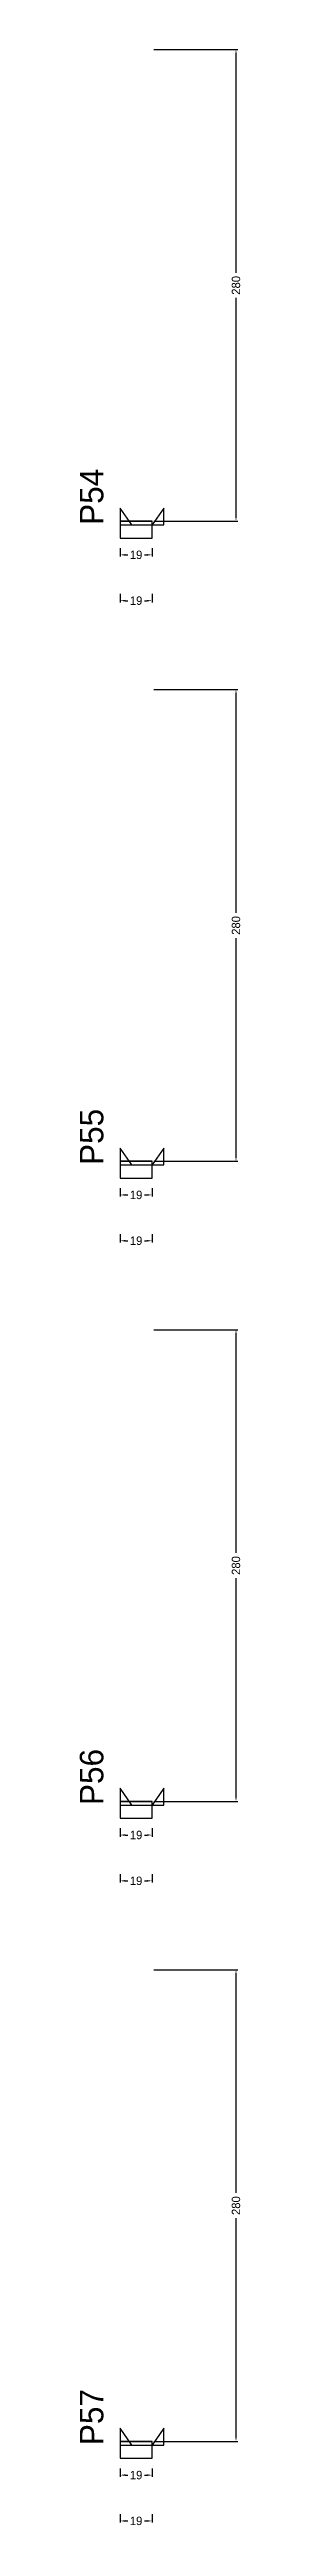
# Model space of a CAD drawing. Header units: centimetres. Extents: x -10500 to 4105, y -36866 to 295.
# Drawn here: x 3976 to 4072, y -21328 to -19858 of the extents above; entities that cross this region are included whole.
import ezdxf

# ---------------------------------------------------------------- set-up
doc = ezdxf.new("R2010")
doc.units = ezdxf.units.CM
for name, color, linetype in [('NOMENCLATURA', 7, 'Continuous'), ('SARR_2.2x10', 60, 'Continuous'), ('SARR_2.2x7', 40, 'Continuous')]:
    doc.layers.add(name, color=color, linetype=linetype)
doc.dimstyles.new('PAINEL-NOVA', dxfattribs={"dimtxt": 5, "dimasz": 3, "dimexe": 1, "dimexo": 1, "dimgap": 1, "dimtad": 1, "dimcen": 2.5, "dimazin": 3, "dimtfac": 1, "dimtmove": 0, "dimatfit": 3})

msp = doc.modelspace()

# ---------------------------------------------------------------- texts
at = {"layer": 'NOMENCLATURA'}
for s, p in [('P54', (3990, -20140)), ('P55', (3990, -20520)), ('P56', (3990, -20900)), ('P57', (3990, -21280))]:
    msp.add_text(s, height=14, rotation=90, dxfattribs=at).set_placement(p)

# ---------------------------------------------------------------- blocks, each defined once
blk = doc.blocks.new('_CLOSEDFILLED')
at = {"color": 0, "linetype": 'BYBLOCK'}
blk.add_solid([(-1, 0.16), (0, 0), (-1, -0.16)], dxfattribs=at)
blk = doc.blocks.new('*D1477')
for p, q in [((4000, -21293.8), (4000, -21298.8)), ((4003, -21297.8), (4004.5, -21297.8)), ((4014.5, -21297.8), (4016, -21297.8)), ((4019, -21293.8), (4019, -21298.8))]:
    blk.add_line(p, q)
at = {"layer": 'Defpoints'}
for p in [(4000, -21292.8), (4000, -21297.8), (4019, -21292.8)]:
    blk.add_point(p, dxfattribs=at)
at = {"layer": 'SARR_2.2x10', "xscale": 3, "yscale": 3, "rotation": 180}
blk.add_blockref('_CLOSEDFILLED', (4000, -21297.8), dxfattribs=at)
at = {"layer": 'SARR_2.2x10', "xscale": 3, "yscale": 3}
blk.add_blockref('_CLOSEDFILLED', (4019, -21297.8), dxfattribs=at)
at = {"layer": 'SARR_2.2x10', "insert": (4009.5, -21297.8), "char_height": 5, "attachment_point": 5}
blk.add_mtext('19', dxfattribs=at)
blk = doc.blocks.new('*D1478')
for p, q in [((4020, -20997.8), (4070, -20997.8)), ((4069, -21130.3), (4069, -21000.8)), ((4069, -21274.8), (4069, -21145.3)), ((4020, -21277.8), (4070, -21277.8))]:
    blk.add_line(p, q)
at = {"layer": 'Defpoints'}
for p in [(4019, -20997.8), (4019, -21277.8), (4069, -21277.8)]:
    blk.add_point(p, dxfattribs=at)
at = {"layer": 'SARR_2.2x10', "xscale": 3, "yscale": 3}
for p, rotation in [((4069, -20997.8), 90), ((4069, -21277.8), 270)]:
    blk.add_blockref('_CLOSEDFILLED', p, dxfattribs=dict(at, rotation=rotation))
at = {"layer": 'SARR_2.2x10', "insert": (4069, -21137.8), "char_height": 5, "attachment_point": 5, "rotation": 90}
blk.add_mtext('280', dxfattribs=at)
blk = doc.blocks.new('*D1479')
for p, q in [((4020, -20997.8), (4070, -20997.8)), ((4069, -21130.3), (4069, -21000.8)), ((4069, -21274.8), (4069, -21145.3)), ((4020, -21277.8), (4070, -21277.8))]:
    blk.add_line(p, q)
at = {"layer": 'Defpoints'}
for p in [(4019, -20997.8), (4019, -21277.8), (4069, -21277.8)]:
    blk.add_point(p, dxfattribs=at)
at = {"layer": 'SARR_2.2x10', "xscale": 3, "yscale": 3}
for p, rotation in [((4069, -20997.8), 90), ((4069, -21277.8), 270)]:
    blk.add_blockref('_CLOSEDFILLED', p, dxfattribs=dict(at, rotation=rotation))
at = {"layer": 'SARR_2.2x10', "insert": (4069, -21137.8), "char_height": 5, "attachment_point": 5, "rotation": 90}
blk.add_mtext('280', dxfattribs=at)
blk = doc.blocks.new('*D1480')
for p, q in [((4020, -20997.8), (4070, -20997.8)), ((4069, -21130.3), (4069, -21000.8)), ((4069, -21274.8), (4069, -21145.3)), ((4020, -21277.8), (4070, -21277.8))]:
    blk.add_line(p, q)
at = {"layer": 'Defpoints'}
for p in [(4019, -20997.8), (4019, -21277.8), (4069, -21277.8)]:
    blk.add_point(p, dxfattribs=at)
at = {"layer": 'SARR_2.2x10', "xscale": 3, "yscale": 3}
for p, rotation in [((4069, -20997.8), 90), ((4069, -21277.8), 270)]:
    blk.add_blockref('_CLOSEDFILLED', p, dxfattribs=dict(at, rotation=rotation))
at = {"layer": 'SARR_2.2x10', "insert": (4069, -21137.8), "char_height": 5, "attachment_point": 5, "rotation": 90}
blk.add_mtext('280', dxfattribs=at)
blk = doc.blocks.new('*D1481')
for p, q in [((4020, -20997.8), (4070, -20997.8)), ((4069, -21130.3), (4069, -21000.8)), ((4069, -21274.8), (4069, -21145.3)), ((4020, -21277.8), (4070, -21277.8))]:
    blk.add_line(p, q)
at = {"layer": 'Defpoints'}
for p in [(4019, -20997.8), (4019, -21277.8), (4069, -21277.8)]:
    blk.add_point(p, dxfattribs=at)
at = {"layer": 'SARR_2.2x10', "xscale": 3, "yscale": 3}
for p, rotation in [((4069, -20997.8), 90), ((4069, -21277.8), 270)]:
    blk.add_blockref('_CLOSEDFILLED', p, dxfattribs=dict(at, rotation=rotation))
at = {"layer": 'SARR_2.2x10', "insert": (4069, -21137.8), "char_height": 5, "attachment_point": 5, "rotation": 90}
blk.add_mtext('280', dxfattribs=at)
blk = doc.blocks.new('*D1482')
for p, q in [((4000, -21321), (4000, -21326)), ((4019, -21321), (4019, -21326)), ((4003, -21325), (4004.5, -21325)), ((4014.5, -21325), (4016, -21325))]:
    blk.add_line(p, q)
at = {"layer": 'Defpoints'}
for p in [(4000, -21320), (4019, -21320), (4000, -21325)]:
    blk.add_point(p, dxfattribs=at)
at = {"layer": 'SARR_2.2x10', "xscale": 3, "yscale": 3, "rotation": 180}
blk.add_blockref('_CLOSEDFILLED', (4000, -21325), dxfattribs=at)
at = {"layer": 'SARR_2.2x10', "xscale": 3, "yscale": 3}
blk.add_blockref('_CLOSEDFILLED', (4019, -21325), dxfattribs=at)
at = {"layer": 'SARR_2.2x10', "insert": (4009.5, -21325), "char_height": 5, "attachment_point": 5}
blk.add_mtext('19', dxfattribs=at)
blk = doc.blocks.new('GRA-E')
at = {"layer": 'SARR_2.2x7'}
blk.add_lwpolyline([(0, 0), (7, 0), (0, 10)], close=True, dxfattribs=at)
blk = doc.blocks.new('GRA-D')
at = {"layer": 'SARR_2.2x7'}
blk.add_lwpolyline([(0, 0), (7, 0), (7, 10)], close=True, dxfattribs=at)
blk = doc.blocks.new('*D1451')
for p, q in [((4000, -20913.8), (4000, -20918.8)), ((4003, -20917.8), (4004.5, -20917.8)), ((4014.5, -20917.8), (4016, -20917.8)), ((4019, -20913.8), (4019, -20918.8))]:
    blk.add_line(p, q)
at = {"layer": 'Defpoints'}
for p in [(4000, -20912.8), (4000, -20917.8), (4019, -20912.8)]:
    blk.add_point(p, dxfattribs=at)
at = {"layer": 'SARR_2.2x10', "xscale": 3, "yscale": 3, "rotation": 180}
blk.add_blockref('_CLOSEDFILLED', (4000, -20917.8), dxfattribs=at)
at = {"layer": 'SARR_2.2x10', "xscale": 3, "yscale": 3}
blk.add_blockref('_CLOSEDFILLED', (4019, -20917.8), dxfattribs=at)
at = {"layer": 'SARR_2.2x10', "insert": (4009.5, -20917.8), "char_height": 5, "attachment_point": 5}
blk.add_mtext('19', dxfattribs=at)
blk = doc.blocks.new('*D1452')
for p, q in [((4020, -20617.8), (4070, -20617.8)), ((4069, -20750.3), (4069, -20620.8)), ((4069, -20894.8), (4069, -20765.3)), ((4020, -20897.8), (4070, -20897.8))]:
    blk.add_line(p, q)
at = {"layer": 'Defpoints'}
for p in [(4019, -20617.8), (4019, -20897.8), (4069, -20897.8)]:
    blk.add_point(p, dxfattribs=at)
at = {"layer": 'SARR_2.2x10', "xscale": 3, "yscale": 3}
for p, rotation in [((4069, -20617.8), 90), ((4069, -20897.8), 270)]:
    blk.add_blockref('_CLOSEDFILLED', p, dxfattribs=dict(at, rotation=rotation))
at = {"layer": 'SARR_2.2x10', "insert": (4069, -20757.8), "char_height": 5, "attachment_point": 5, "rotation": 90}
blk.add_mtext('280', dxfattribs=at)
blk = doc.blocks.new('*D1453')
for p, q in [((4020, -20617.8), (4070, -20617.8)), ((4069, -20750.3), (4069, -20620.8)), ((4069, -20894.8), (4069, -20765.3)), ((4020, -20897.8), (4070, -20897.8))]:
    blk.add_line(p, q)
at = {"layer": 'Defpoints'}
for p in [(4019, -20617.8), (4019, -20897.8), (4069, -20897.8)]:
    blk.add_point(p, dxfattribs=at)
at = {"layer": 'SARR_2.2x10', "xscale": 3, "yscale": 3}
for p, rotation in [((4069, -20617.8), 90), ((4069, -20897.8), 270)]:
    blk.add_blockref('_CLOSEDFILLED', p, dxfattribs=dict(at, rotation=rotation))
at = {"layer": 'SARR_2.2x10', "insert": (4069, -20757.8), "char_height": 5, "attachment_point": 5, "rotation": 90}
blk.add_mtext('280', dxfattribs=at)
blk = doc.blocks.new('*D1454')
for p, q in [((4020, -20617.8), (4070, -20617.8)), ((4069, -20750.3), (4069, -20620.8)), ((4069, -20894.8), (4069, -20765.3)), ((4020, -20897.8), (4070, -20897.8))]:
    blk.add_line(p, q)
at = {"layer": 'Defpoints'}
for p in [(4019, -20617.8), (4019, -20897.8), (4069, -20897.8)]:
    blk.add_point(p, dxfattribs=at)
at = {"layer": 'SARR_2.2x10', "xscale": 3, "yscale": 3}
for p, rotation in [((4069, -20617.8), 90), ((4069, -20897.8), 270)]:
    blk.add_blockref('_CLOSEDFILLED', p, dxfattribs=dict(at, rotation=rotation))
at = {"layer": 'SARR_2.2x10', "insert": (4069, -20757.8), "char_height": 5, "attachment_point": 5, "rotation": 90}
blk.add_mtext('280', dxfattribs=at)
blk = doc.blocks.new('*D1455')
for p, q in [((4020, -20617.8), (4070, -20617.8)), ((4069, -20750.3), (4069, -20620.8)), ((4069, -20894.8), (4069, -20765.3)), ((4020, -20897.8), (4070, -20897.8))]:
    blk.add_line(p, q)
at = {"layer": 'Defpoints'}
for p in [(4019, -20617.8), (4019, -20897.8), (4069, -20897.8)]:
    blk.add_point(p, dxfattribs=at)
at = {"layer": 'SARR_2.2x10', "xscale": 3, "yscale": 3}
for p, rotation in [((4069, -20617.8), 90), ((4069, -20897.8), 270)]:
    blk.add_blockref('_CLOSEDFILLED', p, dxfattribs=dict(at, rotation=rotation))
at = {"layer": 'SARR_2.2x10', "insert": (4069, -20757.8), "char_height": 5, "attachment_point": 5, "rotation": 90}
blk.add_mtext('280', dxfattribs=at)
blk = doc.blocks.new('*D1456')
for p, q in [((4000, -20941), (4000, -20946)), ((4003, -20945), (4004.5, -20945)), ((4014.5, -20945), (4016, -20945)), ((4019, -20941), (4019, -20946))]:
    blk.add_line(p, q)
at = {"layer": 'Defpoints'}
for p in [(4000, -20940), (4000, -20945), (4019, -20940)]:
    blk.add_point(p, dxfattribs=at)
at = {"layer": 'SARR_2.2x10', "xscale": 3, "yscale": 3, "rotation": 180}
blk.add_blockref('_CLOSEDFILLED', (4000, -20945), dxfattribs=at)
at = {"layer": 'SARR_2.2x10', "xscale": 3, "yscale": 3}
blk.add_blockref('_CLOSEDFILLED', (4019, -20945), dxfattribs=at)
at = {"layer": 'SARR_2.2x10', "insert": (4009.5, -20945), "char_height": 5, "attachment_point": 5}
blk.add_mtext('19', dxfattribs=at)
blk = doc.blocks.new('*D1425')
for p, q in [((4000, -20533.8), (4000, -20538.8)), ((4003, -20537.8), (4004.5, -20537.8)), ((4014.5, -20537.8), (4016, -20537.8)), ((4019, -20533.8), (4019, -20538.8))]:
    blk.add_line(p, q)
at = {"layer": 'Defpoints'}
for p in [(4000, -20532.8), (4000, -20537.8), (4019, -20532.8)]:
    blk.add_point(p, dxfattribs=at)
at = {"layer": 'SARR_2.2x10', "xscale": 3, "yscale": 3, "rotation": 180}
blk.add_blockref('_CLOSEDFILLED', (4000, -20537.8), dxfattribs=at)
at = {"layer": 'SARR_2.2x10', "xscale": 3, "yscale": 3}
blk.add_blockref('_CLOSEDFILLED', (4019, -20537.8), dxfattribs=at)
at = {"layer": 'SARR_2.2x10', "insert": (4009.5, -20537.8), "char_height": 5, "attachment_point": 5}
blk.add_mtext('19', dxfattribs=at)
blk = doc.blocks.new('*D1426')
for p, q in [((4020, -20237.8), (4070, -20237.8)), ((4069, -20370.3), (4069, -20240.8)), ((4069, -20514.8), (4069, -20385.3)), ((4020, -20517.8), (4070, -20517.8))]:
    blk.add_line(p, q)
at = {"layer": 'Defpoints'}
for p in [(4019, -20237.8), (4019, -20517.8), (4069, -20517.8)]:
    blk.add_point(p, dxfattribs=at)
at = {"layer": 'SARR_2.2x10', "xscale": 3, "yscale": 3}
for p, rotation in [((4069, -20237.8), 90), ((4069, -20517.8), 270)]:
    blk.add_blockref('_CLOSEDFILLED', p, dxfattribs=dict(at, rotation=rotation))
at = {"layer": 'SARR_2.2x10', "insert": (4069, -20377.8), "char_height": 5, "attachment_point": 5, "rotation": 90}
blk.add_mtext('280', dxfattribs=at)
blk = doc.blocks.new('*D1427')
for p, q in [((4020, -20237.8), (4070, -20237.8)), ((4069, -20370.3), (4069, -20240.8)), ((4069, -20514.8), (4069, -20385.3)), ((4020, -20517.8), (4070, -20517.8))]:
    blk.add_line(p, q)
at = {"layer": 'Defpoints'}
for p in [(4019, -20237.8), (4019, -20517.8), (4069, -20517.8)]:
    blk.add_point(p, dxfattribs=at)
at = {"layer": 'SARR_2.2x10', "xscale": 3, "yscale": 3}
for p, rotation in [((4069, -20237.8), 90), ((4069, -20517.8), 270)]:
    blk.add_blockref('_CLOSEDFILLED', p, dxfattribs=dict(at, rotation=rotation))
at = {"layer": 'SARR_2.2x10', "insert": (4069, -20377.8), "char_height": 5, "attachment_point": 5, "rotation": 90}
blk.add_mtext('280', dxfattribs=at)
blk = doc.blocks.new('*D1428')
for p, q in [((4020, -20237.8), (4070, -20237.8)), ((4069, -20370.3), (4069, -20240.8)), ((4069, -20514.8), (4069, -20385.3)), ((4020, -20517.8), (4070, -20517.8))]:
    blk.add_line(p, q)
at = {"layer": 'Defpoints'}
for p in [(4019, -20237.8), (4019, -20517.8), (4069, -20517.8)]:
    blk.add_point(p, dxfattribs=at)
at = {"layer": 'SARR_2.2x10', "xscale": 3, "yscale": 3}
for p, rotation in [((4069, -20237.8), 90), ((4069, -20517.8), 270)]:
    blk.add_blockref('_CLOSEDFILLED', p, dxfattribs=dict(at, rotation=rotation))
at = {"layer": 'SARR_2.2x10', "insert": (4069, -20377.8), "char_height": 5, "attachment_point": 5, "rotation": 90}
blk.add_mtext('280', dxfattribs=at)
blk = doc.blocks.new('*D1429')
for p, q in [((4020, -20237.8), (4070, -20237.8)), ((4069, -20370.3), (4069, -20240.8)), ((4069, -20514.8), (4069, -20385.3)), ((4020, -20517.8), (4070, -20517.8))]:
    blk.add_line(p, q)
at = {"layer": 'Defpoints'}
for p in [(4019, -20237.8), (4019, -20517.8), (4069, -20517.8)]:
    blk.add_point(p, dxfattribs=at)
at = {"layer": 'SARR_2.2x10', "xscale": 3, "yscale": 3}
for p, rotation in [((4069, -20237.8), 90), ((4069, -20517.8), 270)]:
    blk.add_blockref('_CLOSEDFILLED', p, dxfattribs=dict(at, rotation=rotation))
at = {"layer": 'SARR_2.2x10', "insert": (4069, -20377.8), "char_height": 5, "attachment_point": 5, "rotation": 90}
blk.add_mtext('280', dxfattribs=at)
blk = doc.blocks.new('*D1430')
for p, q in [((4000, -20561), (4000, -20566)), ((4003, -20565), (4004.5, -20565)), ((4014.5, -20565), (4016, -20565)), ((4019, -20561), (4019, -20566))]:
    blk.add_line(p, q)
at = {"layer": 'Defpoints'}
for p in [(4000, -20560), (4000, -20565), (4019, -20560)]:
    blk.add_point(p, dxfattribs=at)
at = {"layer": 'SARR_2.2x10', "xscale": 3, "yscale": 3, "rotation": 180}
blk.add_blockref('_CLOSEDFILLED', (4000, -20565), dxfattribs=at)
at = {"layer": 'SARR_2.2x10', "xscale": 3, "yscale": 3}
blk.add_blockref('_CLOSEDFILLED', (4019, -20565), dxfattribs=at)
at = {"layer": 'SARR_2.2x10', "insert": (4009.5, -20565), "char_height": 5, "attachment_point": 5}
blk.add_mtext('19', dxfattribs=at)
blk = doc.blocks.new('*D1399')
for p, q in [((4000, -20153.8), (4000, -20158.8)), ((4003, -20157.8), (4004.5, -20157.8)), ((4014.5, -20157.8), (4016, -20157.8)), ((4019, -20153.8), (4019, -20158.8))]:
    blk.add_line(p, q)
at = {"layer": 'Defpoints'}
for p in [(4000, -20152.8), (4000, -20157.8), (4019, -20152.8)]:
    blk.add_point(p, dxfattribs=at)
at = {"layer": 'SARR_2.2x10', "xscale": 3, "yscale": 3, "rotation": 180}
blk.add_blockref('_CLOSEDFILLED', (4000, -20157.8), dxfattribs=at)
at = {"layer": 'SARR_2.2x10', "xscale": 3, "yscale": 3}
blk.add_blockref('_CLOSEDFILLED', (4019, -20157.8), dxfattribs=at)
at = {"layer": 'SARR_2.2x10', "insert": (4009.5, -20157.8), "char_height": 5, "attachment_point": 5}
blk.add_mtext('19', dxfattribs=at)
blk = doc.blocks.new('*D1400')
for p, q in [((4020, -19857.8), (4070, -19857.8)), ((4069, -19990.3), (4069, -19860.8)), ((4069, -20134.8), (4069, -20005.3)), ((4020, -20137.8), (4070, -20137.8))]:
    blk.add_line(p, q)
at = {"layer": 'Defpoints'}
for p in [(4019, -19857.8), (4019, -20137.8), (4069, -20137.8)]:
    blk.add_point(p, dxfattribs=at)
at = {"layer": 'SARR_2.2x10', "xscale": 3, "yscale": 3}
for p, rotation in [((4069, -19857.8), 90), ((4069, -20137.8), 270)]:
    blk.add_blockref('_CLOSEDFILLED', p, dxfattribs=dict(at, rotation=rotation))
at = {"layer": 'SARR_2.2x10', "insert": (4069, -19997.8), "char_height": 5, "attachment_point": 5, "rotation": 90}
blk.add_mtext('280', dxfattribs=at)
blk = doc.blocks.new('*D1401')
for p, q in [((4020, -19857.8), (4070, -19857.8)), ((4069, -19990.3), (4069, -19860.8)), ((4069, -20134.8), (4069, -20005.3)), ((4020, -20137.8), (4070, -20137.8))]:
    blk.add_line(p, q)
at = {"layer": 'Defpoints'}
for p in [(4019, -19857.8), (4019, -20137.8), (4069, -20137.8)]:
    blk.add_point(p, dxfattribs=at)
at = {"layer": 'SARR_2.2x10', "xscale": 3, "yscale": 3}
for p, rotation in [((4069, -19857.8), 90), ((4069, -20137.8), 270)]:
    blk.add_blockref('_CLOSEDFILLED', p, dxfattribs=dict(at, rotation=rotation))
at = {"layer": 'SARR_2.2x10', "insert": (4069, -19997.8), "char_height": 5, "attachment_point": 5, "rotation": 90}
blk.add_mtext('280', dxfattribs=at)
blk = doc.blocks.new('*D1402')
for p, q in [((4020, -19857.8), (4070, -19857.8)), ((4069, -19990.3), (4069, -19860.8)), ((4069, -20134.8), (4069, -20005.3)), ((4020, -20137.8), (4070, -20137.8))]:
    blk.add_line(p, q)
at = {"layer": 'Defpoints'}
for p in [(4019, -19857.8), (4019, -20137.8), (4069, -20137.8)]:
    blk.add_point(p, dxfattribs=at)
at = {"layer": 'SARR_2.2x10', "xscale": 3, "yscale": 3}
for p, rotation in [((4069, -19857.8), 90), ((4069, -20137.8), 270)]:
    blk.add_blockref('_CLOSEDFILLED', p, dxfattribs=dict(at, rotation=rotation))
at = {"layer": 'SARR_2.2x10', "insert": (4069, -19997.8), "char_height": 5, "attachment_point": 5, "rotation": 90}
blk.add_mtext('280', dxfattribs=at)
blk = doc.blocks.new('*D1403')
for p, q in [((4020, -19857.8), (4070, -19857.8)), ((4069, -19990.3), (4069, -19860.8)), ((4069, -20134.8), (4069, -20005.3)), ((4020, -20137.8), (4070, -20137.8))]:
    blk.add_line(p, q)
at = {"layer": 'Defpoints'}
for p in [(4019, -19857.8), (4019, -20137.8), (4069, -20137.8)]:
    blk.add_point(p, dxfattribs=at)
at = {"layer": 'SARR_2.2x10', "xscale": 3, "yscale": 3}
for p, rotation in [((4069, -19857.8), 90), ((4069, -20137.8), 270)]:
    blk.add_blockref('_CLOSEDFILLED', p, dxfattribs=dict(at, rotation=rotation))
at = {"layer": 'SARR_2.2x10', "insert": (4069, -19997.8), "char_height": 5, "attachment_point": 5, "rotation": 90}
blk.add_mtext('280', dxfattribs=at)
blk = doc.blocks.new('*D1404')
for p, q in [((4000, -20181), (4000, -20186)), ((4003, -20185), (4004.5, -20185)), ((4014.5, -20185), (4016, -20185)), ((4019, -20181), (4019, -20186))]:
    blk.add_line(p, q)
at = {"layer": 'Defpoints'}
for p in [(4000, -20180), (4000, -20185), (4019, -20180)]:
    blk.add_point(p, dxfattribs=at)
at = {"layer": 'SARR_2.2x10', "xscale": 3, "yscale": 3, "rotation": 180}
blk.add_blockref('_CLOSEDFILLED', (4000, -20185), dxfattribs=at)
at = {"layer": 'SARR_2.2x10', "xscale": 3, "yscale": 3}
blk.add_blockref('_CLOSEDFILLED', (4019, -20185), dxfattribs=at)
at = {"layer": 'SARR_2.2x10', "insert": (4009.5, -20185), "char_height": 5, "attachment_point": 5}
blk.add_mtext('19', dxfattribs=at)

# ---------------------------------------------------------------- dimensions: what is measured, and where the dimension line sits
at = {"layer": 'SARR_2.2x10'}
for base, p1, p2, picture, middle in [((4069, -20137.8), (4019, -20137.8), (4019, -19857.8), '*D1400', (4069, -19997.8)), ((4069, -20137.8), (4019, -20137.8), (4019, -19857.8), '*D1401', (4069, -19997.8)), ((4069, -20137.8), (4019, -20137.8), (4019, -19857.8), '*D1402', (4069, -19997.8)), ((4069, -20137.8), (4019, -20137.8), (4019, -19857.8), '*D1403', (4069, -19997.8)), ((4069, -20517.8), (4019, -20517.8), (4019, -20237.8), '*D1426', (4069, -20377.8)), ((4069, -20517.8), (4019, -20517.8), (4019, -20237.8), '*D1427', (4069, -20377.8)), ((4069, -20517.8), (4019, -20517.8), (4019, -20237.8), '*D1428', (4069, -20377.8)), ((4069, -20517.8), (4019, -20517.8), (4019, -20237.8), '*D1429', (4069, -20377.8)), ((4069, -20897.8), (4019, -20897.8), (4019, -20617.8), '*D1452', (4069, -20757.8)), ((4069, -20897.8), (4019, -20897.8), (4019, -20617.8), '*D1453', (4069, -20757.8)), ((4069, -20897.8), (4019, -20897.8), (4019, -20617.8), '*D1454', (4069, -20757.8)), ((4069, -20897.8), (4019, -20897.8), (4019, -20617.8), '*D1455', (4069, -20757.8)), ((4069, -21277.8), (4019, -21277.8), (4019, -20997.8), '*D1478', (4069, -21137.8)), ((4069, -21277.8), (4019, -21277.8), (4019, -20997.8), '*D1479', (4069, -21137.8)), ((4069, -21277.8), (4019, -21277.8), (4019, -20997.8), '*D1480', (4069, -21137.8)), ((4069, -21277.8), (4019, -21277.8), (4019, -20997.8), '*D1481', (4069, -21137.8))]:
    dim = msp.add_linear_dim(base=base, p1=p1, p2=p2, angle=90, dimstyle='PAINEL-NOVA', dxfattribs=at)
    dim.commit()
    dim.dimension.update_dxf_attribs({"geometry": picture, "text_midpoint": middle})
for base, p1, p2, picture, middle in [((4000, -20157.8), (4000, -20152.8), (4019, -20152.8), '*D1399', (4009.5, -20157.8)), ((4000, -20185), (4000, -20180), (4019, -20180), '*D1404', (4009.5, -20185)), ((4000, -20537.8), (4000, -20532.8), (4019, -20532.8), '*D1425', (4009.5, -20537.8)), ((4000, -20565), (4000, -20560), (4019, -20560), '*D1430', (4009.5, -20565)), ((4000, -20917.8), (4000, -20912.8), (4019, -20912.8), '*D1451', (4009.5, -20917.8)), ((4000, -20945), (4000, -20940), (4019, -20940), '*D1456', (4009.5, -20945)), ((4000, -21297.8), (4000, -21292.8), (4019, -21292.8), '*D1477', (4009.5, -21297.8)), ((4000, -21325), (4000, -21320), (4019, -21320), '*D1482', (4009.5, -21325))]:
    dim = msp.add_linear_dim(base=base, p1=p1, p2=p2, dimstyle='PAINEL-NOVA', dxfattribs=at)
    dim.commit()
    dim.dimension.update_dxf_attribs({"geometry": picture, "text_midpoint": middle})

# ---------------------------------------------------------------- linework, layer by layer
at = {"layer": 'SARR_2.2x10'}
for p, q in [((4019, -20137.8), (4000, -20137.8)), ((4000, -20137.8), (4000, -20147.8)), ((4019, -20147.8), (4019, -20137.8)), ((4000, -20147.8), (4019, -20147.8)), ((4019, -20517.8), (4000, -20517.8)), ((4000, -20517.8), (4000, -20527.8)), ((4000, -20527.8), (4019, -20527.8)), ((4019, -20527.8), (4019, -20517.8)), ((4019, -20897.8), (4000, -20897.8)), ((4000, -20897.8), (4000, -20907.8)), ((4000, -20907.8), (4019, -20907.8)), ((4019, -20907.8), (4019, -20897.8)), ((4019, -21277.8), (4000, -21277.8)), ((4000, -21277.8), (4000, -21287.8)), ((4019, -21287.8), (4019, -21277.8)), ((4000, -21287.8), (4019, -21287.8))]:
    msp.add_line(p, q, dxfattribs=at)
at = {"layer": 'SARR_2.2x7'}
for p, q in [((4019, -20137.8), (4000, -20137.8)), ((4000, -20137.8), (4000, -20140)), ((4000, -20137.8), (4007, -20137.8)), ((4000, -20137.8), (4007, -20137.8)), ((4000, -20137.8), (4007, -20137.8)), ((4000, -20137.8), (4007, -20137.8)), ((4000, -20140), (4019, -20140)), ((4007, -20137.8), (4019, -20137.8)), ((4007, -20137.8), (4019, -20137.8)), ((4007, -20137.8), (4019, -20137.8)), ((4007, -20137.8), (4019, -20137.8)), ((4019, -20140), (4019, -20137.8)), ((4019, -20517.8), (4000, -20517.8)), ((4000, -20517.8), (4000, -20520)), ((4000, -20517.8), (4007, -20517.8)), ((4000, -20517.8), (4007, -20517.8)), ((4000, -20517.8), (4007, -20517.8)), ((4000, -20517.8), (4007, -20517.8)), ((4000, -20520), (4019, -20520)), ((4007, -20517.8), (4019, -20517.8)), ((4007, -20517.8), (4019, -20517.8)), ((4007, -20517.8), (4019, -20517.8)), ((4007, -20517.8), (4019, -20517.8)), ((4019, -20520), (4019, -20517.8)), ((4019, -20897.8), (4000, -20897.8)), ((4000, -20897.8), (4000, -20900)), ((4000, -20897.8), (4007, -20897.8)), ((4000, -20897.8), (4007, -20897.8)), ((4000, -20897.8), (4007, -20897.8)), ((4000, -20897.8), (4007, -20897.8)), ((4000, -20900), (4019, -20900)), ((4007, -20897.8), (4019, -20897.8)), ((4007, -20897.8), (4019, -20897.8)), ((4007, -20897.8), (4019, -20897.8)), ((4007, -20897.8), (4019, -20897.8)), ((4019, -20900), (4019, -20897.8)), ((4019, -21277.8), (4000, -21277.8)), ((4000, -21277.8), (4000, -21280)), ((4000, -21277.8), (4007, -21277.8)), ((4000, -21277.8), (4007, -21277.8)), ((4000, -21277.8), (4007, -21277.8)), ((4000, -21277.8), (4007, -21277.8)), ((4007, -21277.8), (4019, -21277.8)), ((4007, -21277.8), (4019, -21277.8)), ((4007, -21277.8), (4019, -21277.8)), ((4007, -21277.8), (4019, -21277.8)), ((4019, -21280), (4019, -21277.8)), ((4000, -21280), (4019, -21280))]:
    msp.add_line(p, q, dxfattribs=at)

# ---------------------------------------------------------------- block references
for name, p in [('GRA-E', (4000, -20140)), ('GRA-D', (4019, -20140)), ('GRA-E', (4000, -20520)), ('GRA-D', (4019, -20520)), ('GRA-E', (4000, -20900)), ('GRA-D', (4019, -20900)), ('GRA-E', (4000, -21280)), ('GRA-D', (4019, -21280))]:
    msp.add_blockref(name, p, dxfattribs=at)

msp.set_redraw_order([(e.dxf.handle, doc.entitydb.next_handle()) for e in msp.query("TEXT MTEXT ATTDEF DIMENSION ARC_DIMENSION")])  # texts and dimensions are drawn at this point

doc.saveas('drawing.dxf')
